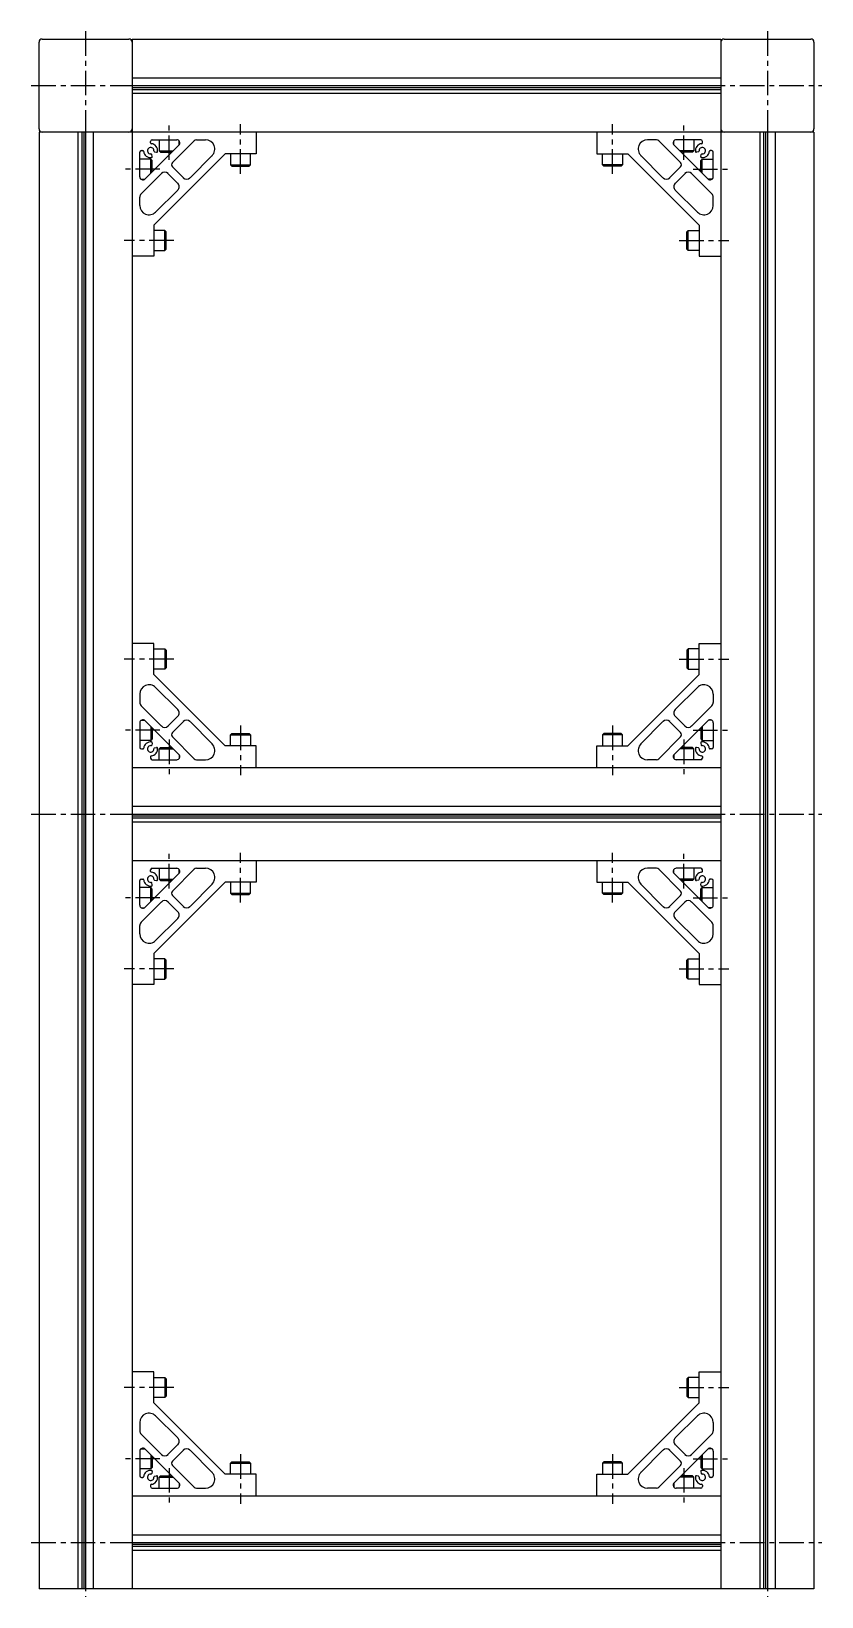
# Model space of a CAD drawing. Extents: x -5 to 1191, y -8 to 1575.
# Drawn here: x 561 to 1071, y 5 to 1015 of the extents above; entities that cross this region are included whole.
import ezdxf

# ---------------------------------------------------------------- set-up
doc = ezdxf.new("R2010")
doc.units = 0
doc.header["$LTSCALE"] = 0.5
doc.linetypes.add('CENTER', pattern=[50.8, 31.75, -6.35, 6.35, -6.35])
doc.layers.add('MSM_CENTER', color=1, linetype='CENTER')
doc.layers.add('MSM_CONTINUOUS', color=7, linetype='CONTINUOUS')

msp = doc.modelspace()

# ---------------------------------------------------------------- linework, layer by layer
at = {"layer": 'MSM_CENTER'}
for p, q in [((596, 1015), (596, 5)), ((1036, 1015), (1036, 5)), ((561, 980), (1071, 980)), ((650, 932), (650, 955)), ((696, 923), (696, 955)), ((936, 923), (936, 955)), ((982, 932), (982, 955)), ((644, 926), (621, 926)), ((988, 926), (1011, 926)), ((653, 880), (621, 880)), ((979, 880), (1011, 880)), ((653, 610), (621, 610)), ((979, 610), (1011, 610)), ((696, 567), (696, 535)), ((936, 567), (936, 535)), ((644, 564), (621, 564)), ((650, 558), (650, 535)), ((982, 558), (982, 535)), ((988, 564), (1011, 564)), ((561, 510), (1071, 510)), ((650, 462), (650, 485)), ((696, 453), (696, 485)), ((936, 453), (936, 485)), ((982, 462), (982, 485)), ((644, 456), (621, 456)), ((988, 456), (1011, 456)), ((653, 410), (621, 410)), ((979, 410), (1011, 410)), ((653, 140), (621, 140)), ((979, 140), (1011, 140)), ((644, 94), (621, 94)), ((696, 97), (696, 65)), ((936, 97), (936, 65)), ((988, 94), (1011, 94)), ((650, 88), (650, 65)), ((982, 88), (982, 65)), ((561, 40), (1071, 40))]:
    msp.add_line(p, q, dxfattribs=at)
at = {"layer": 'MSM_CONTINUOUS'}
for p, q in [((568, 1010), (624, 1010)), ((626, 1010), (626, 10)), ((626, 1010), (1006, 1010)), ((1006, 1010), (1006, 10)), ((1008, 1010), (1064, 1010)), ((566, 952), (566, 1008)), ((1066, 1008), (1066, 952)), ((626, 985), (1006, 985)), ((626, 980), (1006, 980)), ((626, 978.8), (1006, 978.8)), ((626, 977.5), (1006, 977.5)), ((626, 975), (1006, 975)), ((1066, 950), (566, 950)), ((566, 950), (566, 10)), ((591, 950), (591, 10)), ((593.5, 950), (593.5, 10)), ((594.8, 950), (594.8, 10)), ((596, 950), (596, 10)), ((601, 950), (601, 10)), ((706, 950), (706, 936)), ((926, 950), (926, 936)), ((1031, 950), (1031, 10)), ((1033.5, 950), (1033.5, 10)), ((1034.8, 950), (1034.8, 10)), ((1036, 950), (1036, 10)), ((1041, 950), (1041, 10)), ((1066, 950), (1066, 10)), ((656.2, 941.6), (634.4, 919.8)), ((638, 943), (638, 944)), ((639, 945), (654.8, 945)), ((643.5, 945), (643.5, 937.9)), ((652, 930.3), (666.1, 944.4)), ((656.5, 941.9), (656.5, 944.1)), ((667.5, 945), (673.4, 945)), ((964.5, 945), (958.6, 945)), ((980, 930.3), (965.9, 944.4)), ((975.5, 941.9), (975.5, 944.1)), ((975.8, 941.6), (997.6, 919.8)), ((993, 945), (977.2, 945)), ((988.5, 945), (988.5, 937.9)), ((994, 943), (994, 944)), ((631, 921.2), (631, 937)), ((638.1, 932.5), (631, 932.5)), ((632, 938), (633, 938)), ((639, 931.6), (638.1, 932.5)), ((638.1, 923.5), (638.1, 932.5)), ((639, 934.2), (638.7, 935.5)), ((639, 924.3), (639, 931.6)), ((686, 936), (640, 890)), ((640.5, 937.3), (641.8, 937)), ((643.5, 937.9), (644.4, 937)), ((643.5, 937.9), (652.5, 937.9)), ((644.4, 937), (651.7, 937)), ((677.7, 934.8), (663.4, 920.4)), ((706, 936), (686, 936)), ((689.5, 936), (689.5, 928.9)), ((702.5, 928.9), (702.5, 936)), ((926, 936), (946, 936)), ((929.5, 928.9), (929.5, 936)), ((942.5, 936), (942.5, 928.9)), ((946, 936), (992, 890)), ((954.3, 934.8), (968.6, 920.4)), ((988.5, 937.9), (979.5, 937.9)), ((987.6, 937), (980.3, 937)), ((988.5, 937.9), (987.6, 937)), ((991.5, 937.3), (990.2, 937)), ((993, 934.2), (993.3, 935.5)), ((993, 931.6), (993.9, 932.5)), ((993, 924.3), (993, 931.6)), ((993.9, 932.5), (1001, 932.5)), ((993.9, 923.5), (993.9, 932.5)), ((1000, 938), (999, 938)), ((1001, 921.2), (1001, 937)), ((631.9, 910.2), (645, 923.3)), ((631.9, 919.5), (634.1, 919.5)), ((649.2, 923.3), (655.6, 916.9)), ((659.1, 920.4), (652, 927.5)), ((689.5, 928.9), (690.4, 928)), ((689.5, 928.9), (702.5, 928.9)), ((690.4, 928), (701.6, 928)), ((701.6, 928), (702.5, 928.9)), ((930.4, 928), (929.5, 928.9)), ((942.5, 928.9), (929.5, 928.9)), ((941.6, 928), (930.4, 928)), ((942.5, 928.9), (941.6, 928)), ((972.9, 920.4), (980, 927.5)), ((982.8, 923.3), (976.4, 916.9)), ((1000.1, 910.2), (987, 923.3)), ((1000.1, 919.5), (997.9, 919.5)), ((655.6, 912.6), (641.2, 898.3)), ((976.4, 912.6), (990.8, 898.3)), ((631, 902.6), (631, 908)), ((1001, 902.6), (1001, 908)), ((640, 890), (640, 870)), ((992, 890), (992, 870)), ((647.1, 886.5), (640, 886.5)), ((648, 885.6), (647.1, 886.5)), ((647.1, 873.5), (647.1, 886.5)), ((648, 874.4), (648, 885.6)), ((984, 885.6), (984.9, 886.5)), ((984, 874.4), (984, 885.6)), ((984.9, 886.5), (992, 886.5)), ((984.9, 873.5), (984.9, 886.5)), ((640, 870), (626, 870)), ((640, 873.5), (647.1, 873.5)), ((647.1, 873.5), (648, 874.4)), ((984.9, 873.5), (984, 874.4)), ((992, 873.5), (984.9, 873.5)), ((992, 870), (1006, 870)), ((640, 620), (626, 620)), ((640, 600), (640, 620)), ((640, 616.5), (647.1, 616.5)), ((647.1, 616.5), (648, 615.6)), ((647.1, 616.5), (647.1, 603.5)), ((984.9, 616.5), (984, 615.6)), ((992, 616.5), (984.9, 616.5)), ((984.9, 616.5), (984.9, 603.5)), ((992, 620), (1006, 620)), ((992, 600), (992, 620)), ((648, 615.6), (648, 604.4)), ((984, 615.6), (984, 604.4)), ((647.1, 603.5), (640, 603.5)), ((686, 554), (640, 600)), ((648, 604.4), (647.1, 603.5)), ((946, 554), (992, 600)), ((984, 604.4), (984.9, 603.5)), ((984.9, 603.5), (992, 603.5)), ((631, 587.4), (631, 582)), ((655.6, 577.4), (641.2, 591.7)), ((976.4, 577.4), (990.8, 591.7)), ((1001, 587.4), (1001, 582)), ((631.9, 579.8), (645, 566.7)), ((1000.1, 579.8), (987, 566.7)), ((631, 568.8), (631, 553)), ((631.9, 570.5), (634.1, 570.5)), ((656.2, 548.4), (634.4, 570.2)), ((638.1, 566.5), (638.1, 557.5)), ((639, 565.7), (639, 558.4)), ((649.2, 566.7), (655.6, 573.1)), ((659.1, 569.6), (652, 562.5)), ((677.7, 555.2), (663.4, 569.6)), ((954.3, 555.2), (968.6, 569.6)), ((972.9, 569.6), (980, 562.5)), ((975.8, 548.4), (997.6, 570.2)), ((982.8, 566.7), (976.4, 573.1)), ((993, 565.7), (993, 558.4)), ((993.9, 566.5), (993.9, 557.5)), ((1000.1, 570.5), (997.9, 570.5)), ((1001, 568.8), (1001, 553)), ((638.1, 557.5), (631, 557.5)), ((639, 558.4), (638.1, 557.5)), ((639, 555.8), (638.7, 554.5)), ((652, 559.7), (666.1, 545.6)), ((689.5, 561.1), (690.4, 562)), ((689.5, 554), (689.5, 561.1)), ((689.5, 561.1), (702.5, 561.1)), ((690.4, 562), (701.6, 562)), ((701.6, 562), (702.5, 561.1)), ((702.5, 561.1), (702.5, 554)), ((930.4, 562), (929.5, 561.1)), ((929.5, 561.1), (929.5, 554)), ((942.5, 561.1), (929.5, 561.1)), ((941.6, 562), (930.4, 562)), ((942.5, 561.1), (941.6, 562)), ((942.5, 554), (942.5, 561.1)), ((980, 559.7), (965.9, 545.6)), ((993, 558.4), (993.9, 557.5)), ((993, 555.8), (993.3, 554.5)), ((993.9, 557.5), (1001, 557.5)), ((632, 552), (633, 552)), ((638, 547), (638, 546)), ((640.5, 552.7), (641.8, 553)), ((643.5, 552.1), (644.4, 553)), ((643.5, 545), (643.5, 552.1)), ((643.5, 552.1), (652.5, 552.1)), ((644.4, 553), (651.7, 553)), ((656.5, 548.1), (656.5, 545.9)), ((706, 554), (686, 554)), ((706, 540), (706, 554)), ((926, 554), (946, 554)), ((926, 540), (926, 554)), ((975.5, 548.1), (975.5, 545.9)), ((988.5, 552.1), (979.5, 552.1)), ((987.6, 553), (980.3, 553)), ((988.5, 552.1), (987.6, 553)), ((988.5, 545), (988.5, 552.1)), ((991.5, 552.7), (990.2, 553)), ((994, 547), (994, 546)), ((1000, 552), (999, 552)), ((626, 540), (1006, 540)), ((639, 545), (654.8, 545)), ((667.5, 545), (673.4, 545)), ((964.5, 545), (958.6, 545)), ((993, 545), (977.2, 545)), ((626, 515), (1006, 515)), ((626, 510), (1006, 510)), ((626, 508.8), (1006, 508.8)), ((626, 507.5), (1006, 507.5)), ((626, 505), (1006, 505)), ((626, 480), (1006, 480)), ((639, 475), (654.8, 475)), ((643.5, 475), (643.5, 467.9)), ((667.5, 475), (673.4, 475)), ((706, 480), (706, 466)), ((926, 480), (926, 466)), ((964.5, 475), (958.6, 475)), ((993, 475), (977.2, 475)), ((988.5, 475), (988.5, 467.9)), ((631, 451.2), (631, 467)), ((632, 468), (633, 468)), ((656.2, 471.6), (634.4, 449.8)), ((638, 473), (638, 474)), ((639, 464.2), (638.7, 465.5)), ((686, 466), (640, 420)), ((640.5, 467.3), (641.8, 467)), ((643.5, 467.9), (644.4, 467)), ((643.5, 467.9), (652.5, 467.9)), ((644.4, 467), (651.7, 467)), ((652, 460.3), (666.1, 474.4)), ((656.5, 471.9), (656.5, 474.1)), ((677.7, 464.8), (663.4, 450.4)), ((706, 466), (686, 466)), ((689.5, 466), (689.5, 458.9)), ((702.5, 458.9), (702.5, 466)), ((926, 466), (946, 466)), ((929.5, 458.9), (929.5, 466)), ((942.5, 466), (942.5, 458.9)), ((946, 466), (992, 420)), ((954.3, 464.8), (968.6, 450.4)), ((980, 460.3), (965.9, 474.4)), ((975.5, 471.9), (975.5, 474.1)), ((975.8, 471.6), (997.6, 449.8)), ((988.5, 467.9), (979.5, 467.9)), ((987.6, 467), (980.3, 467)), ((988.5, 467.9), (987.6, 467)), ((991.5, 467.3), (990.2, 467)), ((993, 464.2), (993.3, 465.5)), ((994, 473), (994, 474)), ((1000, 468), (999, 468)), ((1001, 451.2), (1001, 467)), ((638.1, 462.5), (631, 462.5)), ((639, 461.6), (638.1, 462.5)), ((638.1, 453.5), (638.1, 462.5)), ((639, 454.3), (639, 461.6)), ((659.1, 450.4), (652, 457.5)), ((689.5, 458.9), (690.4, 458)), ((689.5, 458.9), (702.5, 458.9)), ((690.4, 458), (701.6, 458)), ((701.6, 458), (702.5, 458.9)), ((930.4, 458), (929.5, 458.9)), ((942.5, 458.9), (929.5, 458.9)), ((941.6, 458), (930.4, 458)), ((942.5, 458.9), (941.6, 458)), ((972.9, 450.4), (980, 457.5)), ((993, 461.6), (993.9, 462.5)), ((993, 454.3), (993, 461.6)), ((993.9, 462.5), (1001, 462.5)), ((993.9, 453.5), (993.9, 462.5)), ((631.9, 440.2), (645, 453.3)), ((631.9, 449.5), (634.1, 449.5)), ((649.2, 453.3), (655.6, 446.9)), ((982.8, 453.3), (976.4, 446.9)), ((1000.1, 440.2), (987, 453.3)), ((1000.1, 449.5), (997.9, 449.5)), ((631, 432.6), (631, 438)), ((655.6, 442.6), (641.2, 428.3)), ((976.4, 442.6), (990.8, 428.3)), ((1001, 432.6), (1001, 438)), ((640, 420), (640, 400)), ((647.1, 416.5), (640, 416.5)), ((648, 415.6), (647.1, 416.5)), ((647.1, 403.5), (647.1, 416.5)), ((648, 404.4), (648, 415.6)), ((984, 415.6), (984.9, 416.5)), ((984, 404.4), (984, 415.6)), ((984.9, 416.5), (992, 416.5)), ((984.9, 403.5), (984.9, 416.5)), ((992, 420), (992, 400)), ((647.1, 403.5), (648, 404.4)), ((984.9, 403.5), (984, 404.4)), ((640, 400), (626, 400)), ((640, 403.5), (647.1, 403.5)), ((992, 403.5), (984.9, 403.5)), ((992, 400), (1006, 400)), ((640, 150), (626, 150)), ((640, 130), (640, 150)), ((640, 146.5), (647.1, 146.5)), ((647.1, 146.5), (648, 145.6)), ((647.1, 146.5), (647.1, 133.5)), ((648, 145.6), (648, 134.4)), ((984.9, 146.5), (984, 145.6)), ((984, 145.6), (984, 134.4)), ((992, 146.5), (984.9, 146.5)), ((984.9, 146.5), (984.9, 133.5)), ((992, 150), (1006, 150)), ((992, 130), (992, 150)), ((647.1, 133.5), (640, 133.5)), ((648, 134.4), (647.1, 133.5)), ((984, 134.4), (984.9, 133.5)), ((984.9, 133.5), (992, 133.5)), ((686, 84), (640, 130)), ((655.6, 107.4), (641.2, 121.7)), ((946, 84), (992, 130)), ((976.4, 107.4), (990.8, 121.7)), ((631, 117.4), (631, 112)), ((1001, 117.4), (1001, 112)), ((631.9, 109.8), (645, 96.7)), ((649.2, 96.7), (655.6, 103.1)), ((982.8, 96.7), (976.4, 103.1)), ((1000.1, 109.8), (987, 96.7)), ((631, 98.8), (631, 83)), ((631.9, 100.5), (634.1, 100.5)), ((656.2, 78.4), (634.4, 100.2)), ((638.1, 96.5), (638.1, 87.5)), ((639, 95.7), (639, 88.4)), ((659.1, 99.6), (652, 92.5)), ((677.7, 85.2), (663.4, 99.6)), ((689.5, 91.1), (690.4, 92)), ((689.5, 84), (689.5, 91.1)), ((689.5, 91.1), (702.5, 91.1)), ((690.4, 92), (701.6, 92)), ((701.6, 92), (702.5, 91.1)), ((702.5, 91.1), (702.5, 84)), ((930.4, 92), (929.5, 91.1)), ((929.5, 91.1), (929.5, 84)), ((942.5, 91.1), (929.5, 91.1)), ((941.6, 92), (930.4, 92)), ((942.5, 91.1), (941.6, 92)), ((942.5, 84), (942.5, 91.1)), ((954.3, 85.2), (968.6, 99.6)), ((972.9, 99.6), (980, 92.5)), ((975.8, 78.4), (997.6, 100.2)), ((993, 95.7), (993, 88.4)), ((993.9, 96.5), (993.9, 87.5)), ((1000.1, 100.5), (997.9, 100.5)), ((1001, 98.8), (1001, 83)), ((638.1, 87.5), (631, 87.5)), ((632, 82), (633, 82)), ((639, 88.4), (638.1, 87.5)), ((639, 85.8), (638.7, 84.5)), ((640.5, 82.7), (641.8, 83)), ((643.5, 82.1), (644.4, 83)), ((643.5, 75), (643.5, 82.1)), ((643.5, 82.1), (652.5, 82.1)), ((644.4, 83), (651.7, 83)), ((652, 89.7), (666.1, 75.6)), ((706, 84), (686, 84)), ((706, 70), (706, 84)), ((926, 84), (946, 84)), ((926, 70), (926, 84)), ((980, 89.7), (965.9, 75.6)), ((988.5, 82.1), (979.5, 82.1)), ((987.6, 83), (980.3, 83)), ((988.5, 82.1), (987.6, 83)), ((988.5, 75), (988.5, 82.1)), ((991.5, 82.7), (990.2, 83)), ((993, 88.4), (993.9, 87.5)), ((993, 85.8), (993.3, 84.5)), ((993.9, 87.5), (1001, 87.5)), ((1000, 82), (999, 82)), ((638, 77), (638, 76)), ((639, 75), (654.8, 75)), ((656.5, 78.1), (656.5, 75.9)), ((667.5, 75), (673.4, 75)), ((964.5, 75), (958.6, 75)), ((975.5, 78.1), (975.5, 75.9)), ((993, 75), (977.2, 75)), ((994, 77), (994, 76)), ((626, 70), (1006, 70)), ((626, 45), (1006, 45)), ((626, 40), (1006, 40)), ((626, 38.8), (1006, 38.8)), ((626, 37.5), (1006, 37.5)), ((626, 35), (1006, 35)), ((1066, 10), (566, 10))]:
    msp.add_line(p, q, dxfattribs=at)
for centre, radius, start, end in [((624, 1008), 2, 0, 90), ((568, 1008), 2, 90, 180), ((1008, 1008), 2, 90, 180), ((1064, 1008), 2, 0, 90), ((568, 952), 2, 180, 270), ((624, 952), 2, 270, 0), ((1008, 952), 2, 180, 270), ((1064, 952), 2, 270, 0), ((638, 938), 2.1, 356.0869, 273.913), ((639, 944), 1, 90, 180), ((638.5, 943), 0.5, 180, 264.2608), ((638, 938), 4.5, 352.1798, 84.2608), ((654.8, 943), 2, 315, 90), ((667.5, 943), 2, 90, 135), ((673.4, 939), 6, 315, 90), ((958.6, 939), 6, 90, 225), ((964.5, 943), 2, 45, 90), ((977.2, 943), 2, 90, 225), ((994, 938), 4.5, 95.7392, 187.8202), ((994, 938), 2.1, 266.087, 183.9131), ((993, 944), 1, 0, 90), ((993.5, 943), 0.5, 275.7392, 0), ((632, 937), 1, 90, 180), ((633, 937.5), 0.5, 5.7392, 90), ((638, 938), 4.5, 185.7392, 277.819), ((638.2, 935.4), 0.5, 14.9983, 93.9131), ((638.5, 934), 0.5, 277.819, 14.9983), ((640.6, 937.8), 0.5, 176.0869, 254.9983), ((642, 937.5), 0.5, 254.9983, 352.1798), ((653.5, 928.9), 2, 135, 225.0003), ((978.5, 928.9), 2, 314.9997, 45), ((990, 937.5), 0.5, 187.8202, 285.0017), ((991.4, 937.8), 0.5, 285.0017, 3.9131), ((993.5, 934), 0.5, 165.0017, 262.181), ((993.8, 935.4), 0.5, 86.0869, 165.0017), ((994, 938), 4.5, 262.181, 354.2608), ((999, 937.5), 0.5, 90, 174.2608), ((1000, 937), 1, 0, 90), ((633, 921.2), 2, 180, 315), ((647.1, 921.1), 3, 45.0003, 135), ((661.2, 922.5), 3, 225.0003, 315), ((970.8, 922.5), 3, 225, 314.9997), ((984.9, 921.1), 3, 45, 134.9997), ((999, 921.2), 2, 225, 0), ((634, 908), 3, 135, 180), ((653.5, 914.8), 3, 315, 45.0003), ((978.5, 914.8), 3, 134.9997, 225), ((998, 908), 3, 0, 45), ((637, 902.6), 6, 180, 315), ((995, 902.6), 6, 225, 0), ((637, 587.4), 6, 45, 180), ((995, 587.4), 6, 0, 135), ((634, 582), 3, 180, 225), ((653.5, 575.2), 3, 314.9997, 45), ((978.5, 575.2), 3, 135, 225.0003), ((998, 582), 3, 315, 360), ((633, 568.8), 2, 45, 180), ((647.1, 568.9), 3, 225, 314.9997), ((661.2, 567.5), 3, 45, 134.9997), ((970.8, 567.5), 3, 45.0003, 135), ((984.9, 568.9), 3, 225.0003, 315), ((999, 568.8), 2, 0, 135), ((638, 552), 4.5, 82.181, 174.2608), ((638.5, 556), 0.5, 345.0017, 82.181), ((653.5, 561.1), 2, 134.9997, 225), ((978.5, 561.1), 2, 315, 45.0003), ((993.5, 556), 0.5, 97.819, 194.9983), ((994, 552), 4.5, 5.7392, 97.819), ((632, 553), 1, 180, 270), ((633, 552.5), 0.5, 270, 354.2608), ((638, 552), 2.1, 86.087, 3.9131), ((638.5, 547), 0.5, 95.7392, 180), ((639, 546), 1, 180, 270), ((638.2, 554.6), 0.5, 266.0869, 345.0017), ((638, 552), 4.5, 275.7392, 7.8202), ((640.6, 552.2), 0.5, 105.0017, 183.9131), ((642, 552.5), 0.5, 7.8202, 105.0017), ((654.8, 547), 2, 270, 45), ((667.5, 547), 2, 225, 270), ((673.4, 551), 6, 270, 45), ((958.6, 551), 6, 135, 270), ((964.5, 547), 2, 270, 315), ((977.2, 547), 2, 135, 270), ((990, 552.5), 0.5, 74.9983, 172.1798), ((994, 552), 4.5, 172.1798, 264.2608), ((991.4, 552.2), 0.5, 356.0869, 74.9983), ((994, 552), 2.1, 176.0869, 93.913), ((993, 546), 1, 270, 0), ((993.8, 554.6), 0.5, 194.9983, 273.9131), ((993.5, 547), 0.5, 0, 84.2608), ((999, 552.5), 0.5, 185.7392, 270), ((1000, 553), 1, 270, 0), ((639, 474), 1, 90, 180), ((654.8, 473), 2, 315, 90), ((667.5, 473), 2, 90, 135), ((673.4, 469), 6, 315, 90), ((958.6, 469), 6, 90, 225), ((964.5, 473), 2, 45, 90), ((977.2, 473), 2, 90, 225), ((993, 474), 1, 0, 90), ((632, 467), 1, 90, 180), ((633, 467.5), 0.5, 5.7392, 90), ((638, 468), 4.5, 185.7392, 277.819), ((638, 468), 2.1, 356.0869, 273.913), ((638.5, 473), 0.5, 180, 264.2608), ((638.2, 465.4), 0.5, 14.9983, 93.9131), ((638, 468), 4.5, 352.1798, 84.2608), ((640.6, 467.8), 0.5, 176.0869, 254.9983), ((642, 467.5), 0.5, 254.9983, 352.1798), ((994, 468), 4.5, 95.7392, 187.8202), ((990, 467.5), 0.5, 187.8202, 285.0017), ((991.4, 467.8), 0.5, 285.0017, 3.9131), ((994, 468), 2.1, 266.087, 183.9131), ((993.8, 465.4), 0.5, 86.0869, 165.0017), ((994, 468), 4.5, 262.181, 354.2608), ((993.5, 473), 0.5, 275.7392, 0), ((999, 467.5), 0.5, 90, 174.2608), ((1000, 467), 1, 0, 90), ((638.5, 464), 0.5, 277.819, 14.9983), ((653.5, 458.9), 2, 135, 225.0003), ((978.5, 458.9), 2, 314.9997, 45), ((993.5, 464), 0.5, 165.0017, 262.181), ((633, 451.2), 2, 180, 315), ((647.1, 451.1), 3, 45.0003, 135), ((653.5, 444.8), 3, 315, 45.0003), ((661.2, 452.5), 3, 225.0003, 315), ((970.8, 452.5), 3, 225, 314.9997), ((978.5, 444.8), 3, 134.9997, 225), ((984.9, 451.1), 3, 45, 134.9997), ((999, 451.2), 2, 225, 0), ((634, 438), 3, 135, 180), ((998, 438), 3, 0, 45), ((637, 432.6), 6, 180, 315), ((995, 432.6), 6, 225, 0), ((637, 117.4), 6, 45, 180), ((995, 117.4), 6, 0, 135), ((634, 112), 3, 180, 225), ((998, 112), 3, 315, 360), ((653.5, 105.2), 3, 314.9997, 45), ((978.5, 105.2), 3, 135, 225.0003), ((633, 98.8), 2, 45, 180), ((647.1, 98.9), 3, 225, 314.9997), ((653.5, 91.1), 2, 134.9997, 225), ((661.2, 97.5), 3, 45, 134.9997), ((970.8, 97.5), 3, 45.0003, 135), ((978.5, 91.1), 2, 315, 45.0003), ((984.9, 98.9), 3, 225.0003, 315), ((999, 98.8), 2, 0, 135), ((632, 83), 1, 180, 270), ((633, 82.5), 0.5, 270, 354.2608), ((638, 82), 4.5, 82.181, 174.2608), ((638, 82), 2.1, 86.087, 3.9131), ((638.2, 84.6), 0.5, 266.0869, 345.0017), ((638, 82), 4.5, 275.7392, 7.8202), ((638.5, 86), 0.5, 345.0017, 82.181), ((640.6, 82.2), 0.5, 105.0017, 183.9131), ((642, 82.5), 0.5, 7.8202, 105.0017), ((673.4, 81), 6, 270, 45), ((958.6, 81), 6, 135, 270), ((990, 82.5), 0.5, 74.9983, 172.1798), ((994, 82), 4.5, 172.1798, 264.2608), ((991.4, 82.2), 0.5, 356.0869, 74.9983), ((994, 82), 2.1, 176.0869, 93.913), ((993.5, 86), 0.5, 97.819, 194.9983), ((993.8, 84.6), 0.5, 194.9983, 273.9131), ((994, 82), 4.5, 5.7392, 97.819), ((999, 82.5), 0.5, 185.7392, 270), ((1000, 83), 1, 270, 0), ((638.5, 77), 0.5, 95.7392, 180), ((639, 76), 1, 180, 270), ((654.8, 77), 2, 270, 45), ((667.5, 77), 2, 225, 270), ((964.5, 77), 2, 270, 315), ((977.2, 77), 2, 135, 270), ((993, 76), 1, 270, 0), ((993.5, 77), 0.5, 0, 84.2608)]:
    msp.add_arc(centre, radius, start, end, dxfattribs=at)

doc.saveas('drawing.dxf')
